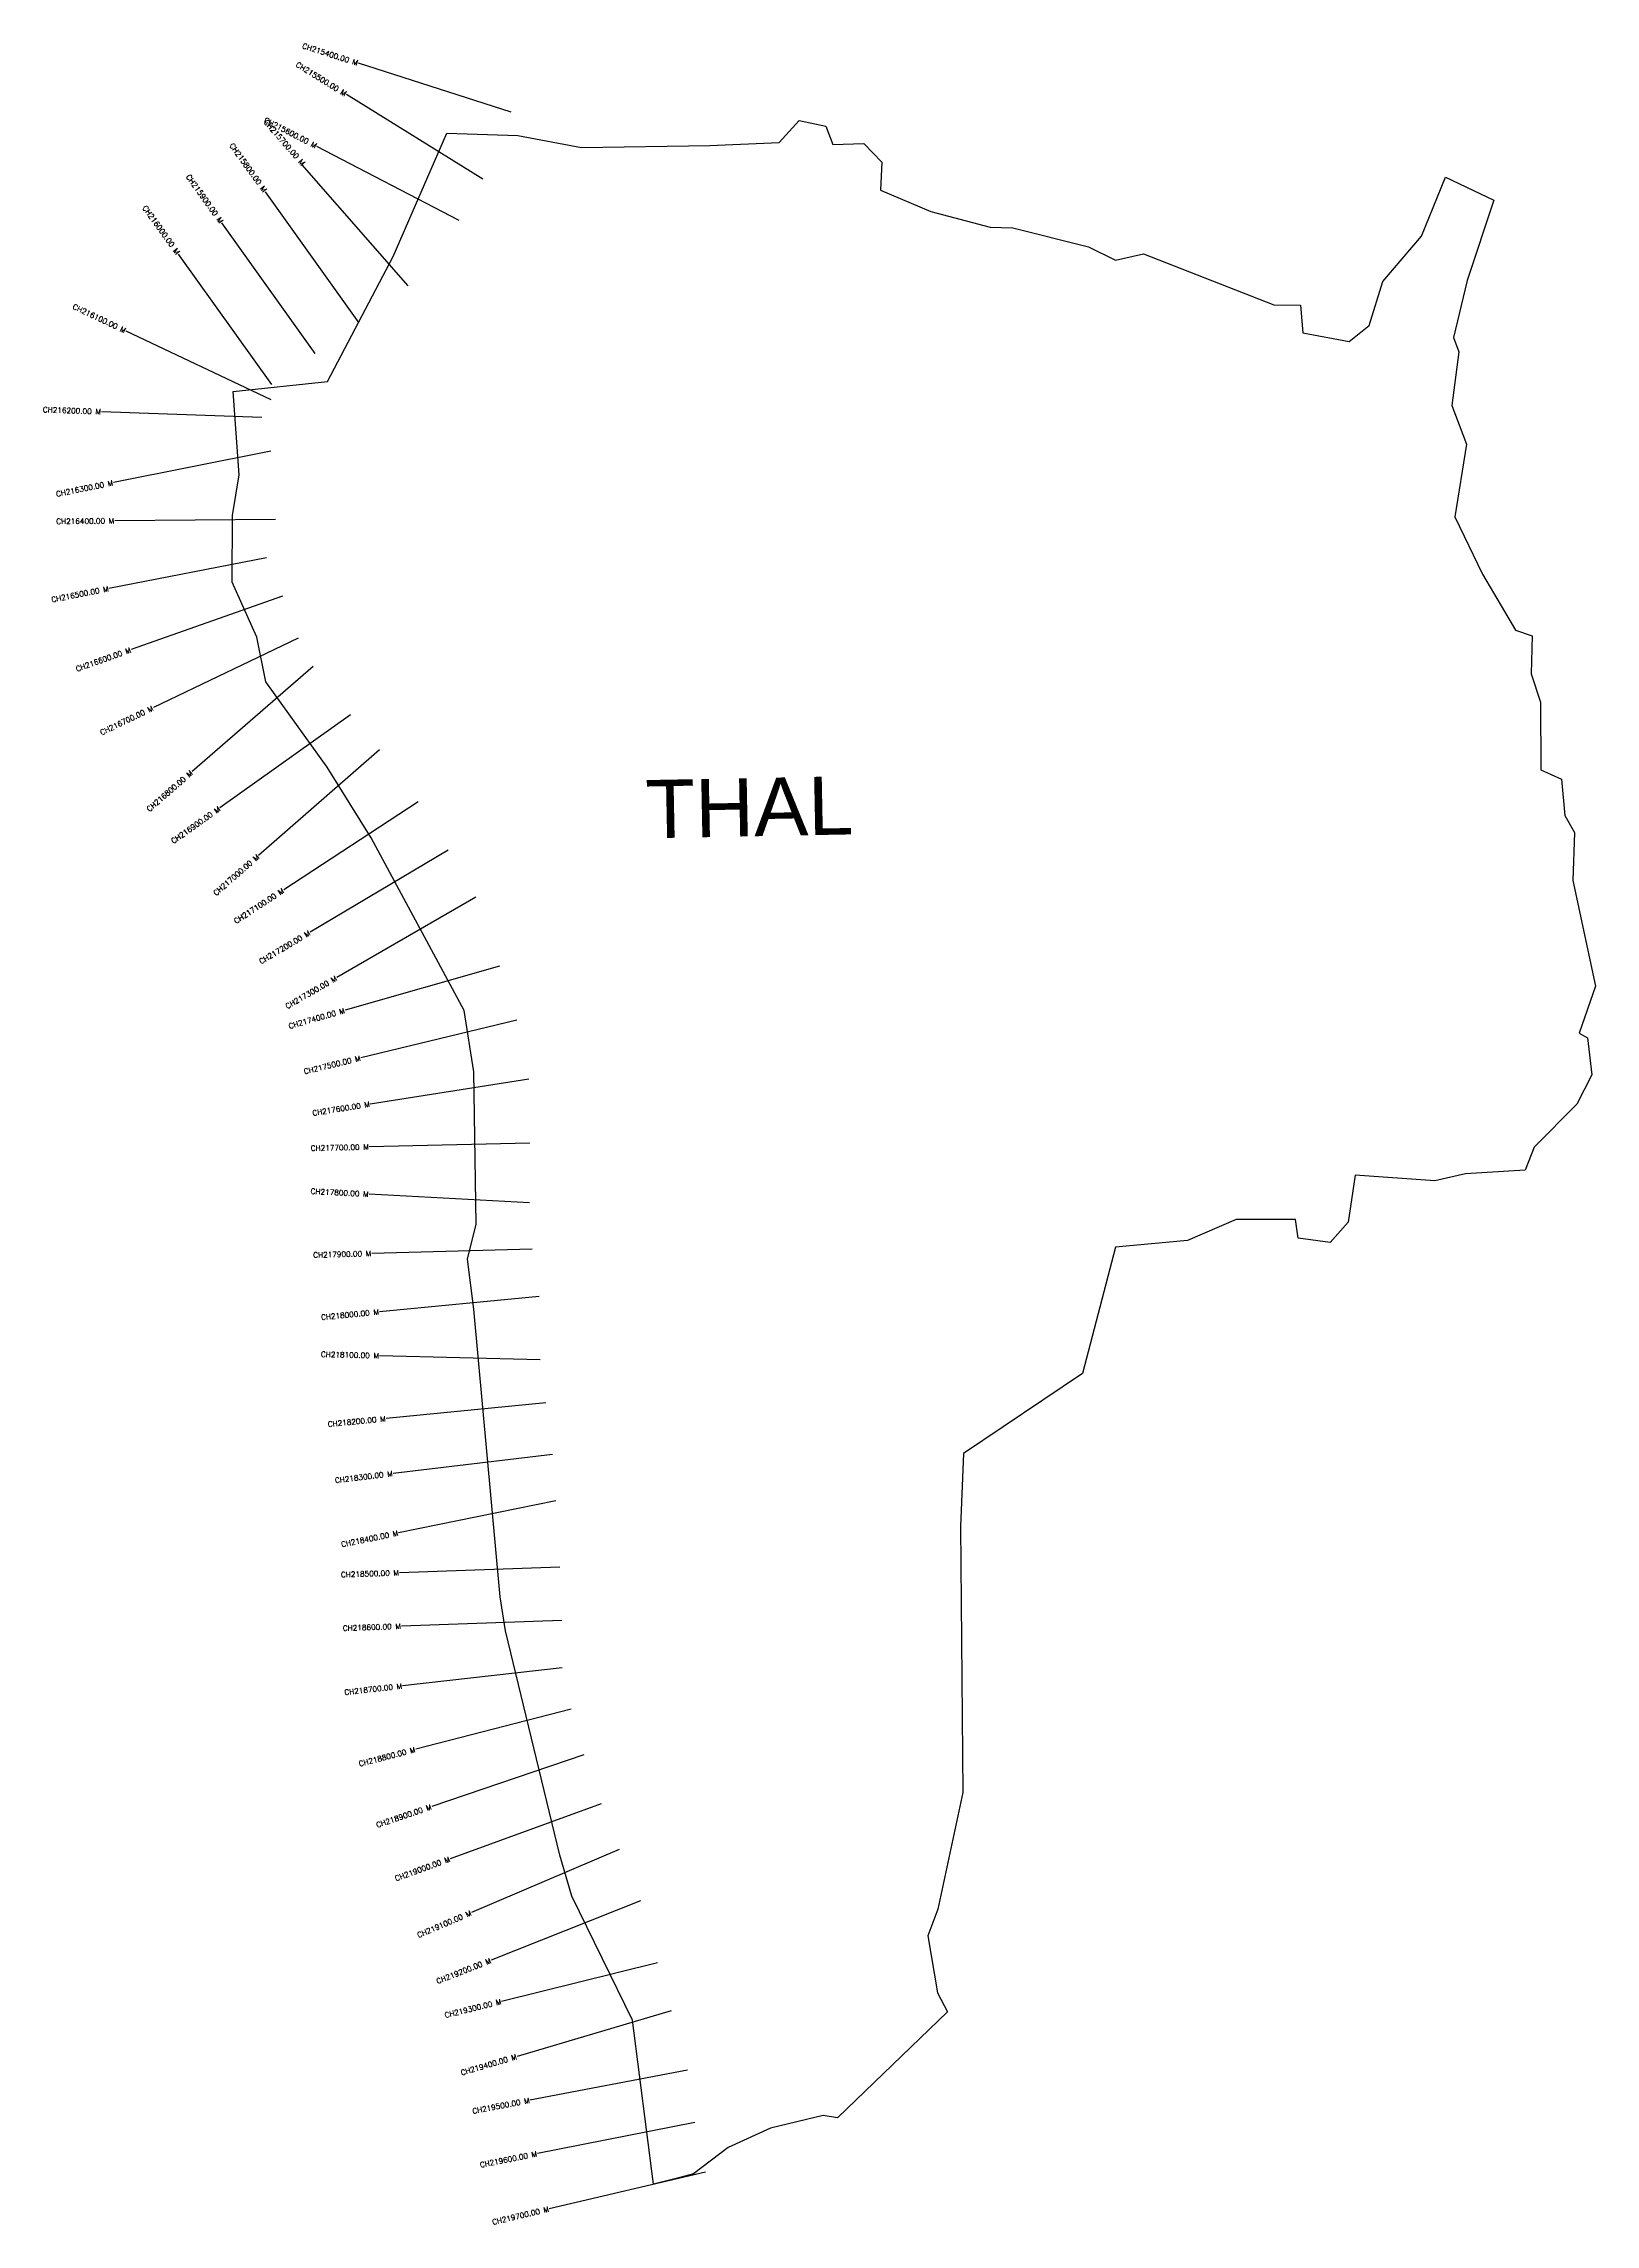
# Model space of a CAD drawing. Header units: metres. Extents: x 273591 to 276491, y 2065557 to 2069630.
import ezdxf
from ezdxf.enums import TextEntityAlignment as Align

# ---------------------------------------------------------------- set-up
doc = ezdxf.new("R2010")
doc.units = ezdxf.units.M
doc.header["$MEASUREMENT"] = 0
for name, color, linetype in [('CS', 134, 'Continuous'), ('CSMark', 6, 'Continuous'), ('village', 3, 'Continuous'), ('VILLAGE NAME', 250, 'Continuous')]:
    doc.layers.add(name, color=color, linetype=linetype)
doc.styles.get("Standard").update_dxf_attribs({"font": 'simplex.shx'})

msp = doc.modelspace()

# ---------------------------------------------------------------- linework, layer by layer
at = {"layer": 'CS'}
for p, q in [((274464.9, 2069501.9), (274179, 2069592.9)), ((274411.7, 2069376.3), (274156.7, 2069534.4)), ((274367.7, 2069299.6), (274101.3, 2069437.6)), ((274271.9, 2069177.5), (274074.3, 2069403.2)), ((274179.9, 2069109.1), (274005.3, 2069353.1)), ((274098.6, 2069050.9), (273924, 2069294.9)), ((274017.3, 2068992.7), (273842.7, 2069236.7)), ((274016, 2068964.3), (273744.9, 2069092.7)), ((273998.7, 2068931.2), (273698.9, 2068942.1)), ((274015.7, 2068868.6), (273721.6, 2068809.7)), ((274023.9, 2068740.7), (273723.9, 2068738.3)), ((274007.5, 2068669.5), (273713, 2068612)), ((274037.4, 2068597.7), (273754.5, 2068497.8)), ((274066.5, 2068519), (273795.9, 2068389.5)), ((274094.7, 2068466.6), (273868.2, 2068270)), ((274164.6, 2068375.9), (273920, 2068202.2)), ((274218.7, 2068310.4), (273992.6, 2068113.3)), ((274290.5, 2068213.8), (274039.5, 2068049.4)), ((274346.9, 2068123.3), (274088.9, 2067970.2)), ((274398.4, 2068035.6), (274138.7, 2067885.5)), ((274442.7, 2067906.6), (274154.2, 2067824.3)), ((274475.3, 2067805.7), (274183.7, 2067735.2)), ((274497.6, 2067695.9), (274201.3, 2067649.1)), ((274499.5, 2067576.2), (274199.5, 2067569.1)), ((274498.7, 2067464.8), (274199.2, 2067480.6)), ((274504, 2067378.4), (274204.1, 2067370.1)), ((274517, 2067289.4), (274218.3, 2067261.1)), ((274518.5, 2067171.6), (274218.6, 2067179.1)), ((274529.5, 2067090.8), (274230.9, 2067061.7)), ((274541.8, 2066994.9), (274244, 2066959.2)), ((274548.3, 2066907.9), (274254.3, 2066848.2)), ((274555.8, 2066784.3), (274255.9, 2066773.9)), ((274559.2, 2066684.3), (274259.4, 2066674)), ((274559.8, 2066596), (274261.7, 2066562.5)), ((274576.6, 2066519.1), (274286.2, 2066444)), ((274600.5, 2066433.4), (274316.4, 2066337.2)), ((274632.5, 2066342.3), (274350.6, 2066239.6)), ((274666.3, 2066256.8), (274390.3, 2066139.2)), ((274706.1, 2066160.8), (274427.1, 2066050.5)), ((274738, 2066045), (274446.7, 2065973.2)), ((274763.3, 2065955.3), (274475.6, 2065870.5)), ((274794.4, 2065845), (274499.7, 2065788.6)), ((274808, 2065746.9), (274513.7, 2065688.8)), ((274827.9, 2065654.5), (274535.8, 2065585.8))]:
    msp.add_line(p, q, dxfattribs=at)
at = {"layer": 'village', "color": 3, "true_color": 0x00ff00}
msp.add_polyline3d([(276490.8, 2067869.5, 0), (276460.2, 2067781.6, 0), (276476, 2067772.6, 0), (276483.8, 2067703.8, 0), (276455.8, 2067649.2, 0), (276376.5, 2067568.9, 0), (276359.5, 2067525.4, 0), (276247.7, 2067518.7, 0), (276190.7, 2067505.5, 0), (276041.9, 2067516.1, 0), (276028.9, 2067428.4, 0), (275995, 2067390.5, 0), (275935.1, 2067398.8, 0), (275930.1, 2067433.4, 0), (275819.6, 2067433.4, 0), (275728.6, 2067394.3, 0), (275594, 2067381.8, 0), (275532, 2067145.6, 0), (275309.6, 2066996.2, 0), (275304.5, 2066860.1, 0), (275308.4, 2066363.3, 0), (275261.9, 2066145.4, 0), (275243.5, 2066095.6, 0), (275261, 2065988.9, 0), (275279.7, 2065953.7, 0), (275074.3, 2065755.5, 0), (275047.7, 2065759.8, 0), (274949.1, 2065736.5, 0), (274870.1, 2065700.1, 0), (274805.6, 2065651, 0), (274773.2, 2065642.7, 0), (274730.4, 2065631.6, 0), (274691.2, 2065938.3, 0), (274577.7, 2066169.5, 0), (274555.4, 2066246.2, 0), (274454, 2066665.5, 0), (274444.1, 2066728.6, 0), (274395, 2067265.8, 0), (274383.3, 2067359.5, 0), (274399, 2067424.8, 0), (274395.1, 2067709.1, 0), (274376.6, 2067823.8, 0), (274202.8, 2068146.4, 0), (274120.5, 2068278.5, 0), (274006.3, 2068437.9, 0), (273989.1, 2068521.2, 0), (273943.5, 2068623.9, 0), (273944, 2068748.5, 0), (273956.6, 2068824.3, 0), (273944.8, 2068979.9, 0), (274121.4, 2068998.7, 0), (274244.3, 2069232.2, 0), (274344.3, 2069462.6, 0), (274476.8, 2069458.1, 0), (274596, 2069435.5, 0), (274835.8, 2069439.4, 0), (274965.6, 2069444.9, 0), (275003, 2069486.2, 0), (275052.5, 2069475.6, 0), (275065.9, 2069441.2, 0), (275123.7, 2069443.1, 0), (275157.2, 2069408, 0), (275154.5, 2069355.9, 0), (275249.1, 2069316.2, 0), (275359.7, 2069287, 0), (275401.8, 2069285.9, 0), (275543.3, 2069250.2, 0), (275593.9, 2069225.4, 0), (275646, 2069236.9, 0), (275889.6, 2069142, 0), (275939.6, 2069141.4, 0), (275943.8, 2069089.6, 0), (276030.7, 2069073.1, 0), (276068, 2069103.3, 0), (276093.6, 2069185.1, 0), (276165.8, 2069269.9, 0), (276210.6, 2069380.5, 0), (276301.2, 2069337, 0), (276250.9, 2069187, 0), (276225.4, 2069081, 0), (276235.3, 2069054.1, 0), (276222.5, 2068954, 0), (276250.1, 2068881.6, 0), (276227.9, 2068745.8, 0), (276279.6, 2068638.7, 0), (276341.7, 2068534.2, 0), (276372.8, 2068523.4, 0), (276370.5, 2068452.7, 0), (276388, 2068399.7, 0), (276388.8, 2068273.3, 0), (276427.7, 2068256.1, 0), (276433.8, 2068187.8, 0), (276452, 2068156.4, 0), (276448.8, 2068066.9, 0)], close=True, dxfattribs=at)

# ---------------------------------------------------------------- texts
at = {"layer": 'CSMark'}
for s, rotation, p in [('CH215400.00 M', 342.3541, (274178, 2069593.2)), ('CH215500.00 M', 328.2101, (274155.8, 2069534.9)), ('CH215700.00 M', 311.2067, (274076.7, 2069404)), ('CH215600.00 M', 332.6065, (274100.4, 2069438.1)), ('CH215800.00 M', 305.5841, (274004.8, 2069353.9)), ('CH215900.00 M', 305.5841, (273923.4, 2069295.7)), ('CH216000.00 M', 305.5841, (273842.1, 2069237.5)), ('CH216100.00 M', 334.6594, (273744, 2069093.1)), ('CH216200.00 M', 357.9124, (273697.9, 2068942.2)), ('CH216300.00 M', 11.3176, (273720.6, 2068809.5)), ('CH216400.00 M', 0.4715, (273722.9, 2068738.3)), ('CH216500.00 M', 11.0468, (273712, 2068611.8)), ('CH216600.00 M', 19.4663, (273753.6, 2068497.4)), ('CH216700.00 M', 25.5819, (273795, 2068389.1)), ('CH216800.00 M', 40.9541, (273867.4, 2068269.3)), ('CH216900.00 M', 35.3886, (273919.2, 2068201.6)), ('CH217000.00 M', 41.0684, (273991.8, 2068112.6)), ('CH217100.00 M', 33.2177, (274038.7, 2068048.9)), ('CH217200.00 M', 30.6962, (274088, 2067969.7)), ('CH217300.00 M', 30.0346, (274137.8, 2067885)), ('CH217400.00 M', 15.9156, (274153.3, 2067824.1)), ('CH217500.00 M', 13.5988, (274182.8, 2067735)), ('CH217600.00 M', 8.9727, (274200.3, 2067649)), ('CH217700.00 M', 1.354, (274198.5, 2067569.1)), ('CH217800.00 M', 356.9858, (274198.2, 2067480.7)), ('CH217900.00 M', 1.5791, (274203.1, 2067370.1)), ('CH218000.00 M', 5.414, (274217.3, 2067261)), ('CH218100.00 M', 358.5595, (274217.6, 2067179.1)), ('CH218200.00 M', 5.5695, (274229.9, 2067061.6)), ('CH218300.00 M', 6.8421, (274243, 2066959.1)), ('CH218400.00 M', 11.4852, (274253.3, 2066848)), ('CH218500.00 M', 1.9764, (274254.9, 2066773.9)), ('CH218600.00 M', 1.9764, (274258.4, 2066673.9)), ('CH218700.00 M', 6.4138, (274260.7, 2066562.4)), ('CH218800.00 M', 14.4971, (274285.2, 2066443.7)), ('CH218900.00 M', 18.7031, (274315.4, 2066336.9)), ('CH219000.00 M', 20.0018, (274349.7, 2066239.3)), ('CH219100.00 M', 23.0859, (274389.4, 2066138.8)), ('CH219200.00 M', 21.5713, (274426.2, 2066050.1)), ('CH219300.00 M', 13.8395, (274445.8, 2065973)), ('CH219400.00 M', 16.4222, (274474.6, 2065870.2)), ('CH219500.00 M', 10.8456, (274498.8, 2065788.4)), ('CH219600.00 M', 11.1791, (274512.7, 2065688.6)), ('CH219700.00 M', 13.2375, (274534.9, 2065585.5))]:
    msp.add_text(s, height=10, rotation=rotation, dxfattribs=at).set_placement(p, align=Align.MIDDLE_RIGHT)
at = {"layer": 'VILLAGE NAME', "insert": (274714.6, 2068254.1), "char_height": 108.748, "attachment_point": 1, "rotation": 1.1028}
msp.add_mtext_dynamic_manual_height_columns('{\\fArial|b0|i0|c0|p34;THAL}', width=726.929, gutter_width=543.7, heights=[0], dxfattribs=at)

doc.saveas('drawing.dxf')
